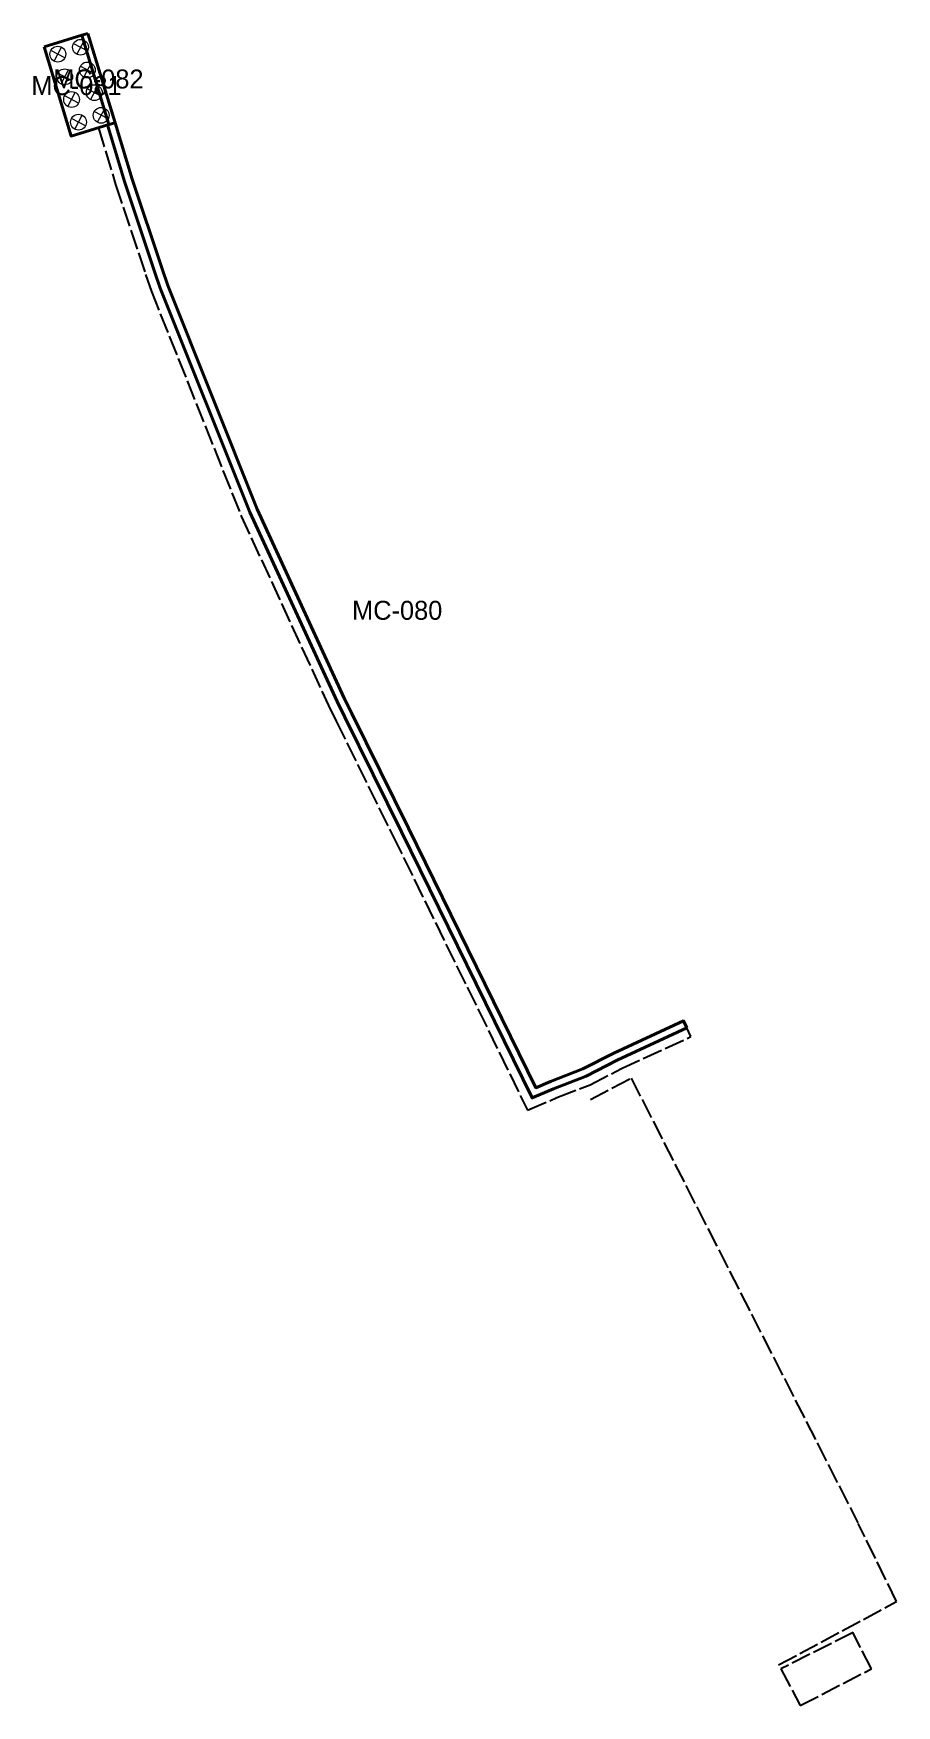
# Model space of a CAD drawing. Header units: metres. Extents: x 105432 to 106168, y 113100 to 118100.
# Drawn here: x 105701.4 to 105756, y 117994 to 118099.8 of the extents above; entities that cross this region are included whole.
import ezdxf
from ezdxf.enums import TextEntityAlignment as Align

# ---------------------------------------------------------------- set-up
doc = ezdxf.new("R2010")
doc.units = ezdxf.units.M
doc.linetypes.add('DASHED', pattern=[1.524, 1.27, -0.254])
for name, color, linetype, lineweight in [('45-COD-ESTRUCTURAS', 8, 'CONTINUOUS', 5), ('50-EST-MURO-CONTENCION', 34, 'CONTINUOUS', 40), ('50-EST-MURO-EJE', 32, 'DASHED', 25), ('50-EST-PILOTE', 33, 'CONTINUOUS', 18)]:
    doc.layers.add(name, color=color, linetype=linetype, lineweight=lineweight)

msp = doc.modelspace()

# ---------------------------------------------------------------- texts
at = {"layer": '45-COD-ESTRUCTURAS'}
for s, p in [('MC-081', (105704.165, 118096.49375)), ('MC-082', (105705.55265, 118096.91545)), ('MC-080', (105724.45085, 118063.29855))]:
    msp.add_text(s, height=1.2, dxfattribs=at).set_placement(p, align=Align.MIDDLE_CENTER)

# ---------------------------------------------------------------- blocks, each defined once
blk = doc.blocks.new('PILOTE')
for p, q in [((-0.35, -0.35), (0.35, 0.35)), ((-0.35, 0.35), (0.35, -0.35))]:
    blk.add_line(p, q)
blk.add_circle((0, 0), 0.5)

# ---------------------------------------------------------------- linework, layer by layer
at = {"layer": '50-EST-MURO-CONTENCION'}
for points in [[(105702.1119, 118098.9535), (105703.8261, 118093.3076), (105706.2181, 118094.0345), (105704.5034, 118099.6799), (105702.1119, 118098.9535)], [(105704.8869, 118099.7964), (105706.602, 118094.1505), (105706.602, 118094.1505), (105706.2181, 118094.0345), (105704.5033, 118099.6799), (105704.8869, 118099.7964)], [(105742.7782, 118036.8743), (105738.3709, 118034.8393), (105736.4052, 118033.8315), (105734.3307, 118033.0245), (105732.9855, 118032.4466), (105724.7168, 118049.2891), (105721.1344, 118056.5422), (105720.6459, 118057.5313), (105715.1346, 118069.5027), (105709.4648, 118083.6748), (105709.1095, 118084.739), (105707.2098, 118090.4292), (105706.1235, 118094.0052), (105706.602, 118094.1505), (105707.6862, 118090.5811), (105709.5837, 118084.8974), (105709.9344, 118083.847), (105715.5941, 118069.7002), (105721.0972, 118057.7466), (105721.5827, 118056.7636), (105725.1654, 118049.51), (105733.2249, 118033.0936), (105734.1413, 118033.4873), (105736.1999, 118034.2881), (105738.152, 118035.289), (105742.5668, 118037.3211), (105742.7782, 118036.8743)]]:
    msp.add_lwpolyline(points, close=True, dxfattribs=at)
at = {"layer": '50-EST-MURO-EJE'}
for points in [[(105743.0349, 118036.332), (105742.7782, 118036.8743), (105738.3709, 118034.8393), (105736.4052, 118033.8315), (105734.3307, 118033.0245), (105732.9855, 118032.4466), (105724.7168, 118049.2891), (105721.1344, 118056.5422), (105720.6459, 118057.5313), (105715.1346, 118069.5027), (105709.4648, 118083.6748), (105709.1095, 118084.739), (105707.2098, 118090.4292), (105706.1234, 118094.0057), (105705.5493, 118093.8313), (105706.6381, 118090.247), (105708.5403, 118084.549), (105708.9012, 118083.4682), (105714.5832, 118069.2656), (105720.1043, 118057.2729), (105720.5965, 118056.2765), (105724.1785, 118049.0241), (105732.6983, 118031.6701), (105734.558, 118032.4691), (105736.6515, 118033.2835), (105738.6336, 118034.2998), (105743.0349, 118036.332)], [(105736.6808, 118032.3522), (105739.2471, 118033.6963), (105753.5875, 118005.574)], [(105748.58, 117996.571), (105756.0365, 118000.5816), (105753.6167, 118005.5165)], [(105753.2825, 117998.6231), (105748.7121, 117996.321), (105749.946, 117994.0042), (105754.4512, 117996.3294), (105753.2708, 117998.6171)]]:
    msp.add_lwpolyline(points, dxfattribs=at)

# ---------------------------------------------------------------- block references
at = {"layer": '50-EST-PILOTE'}
for p, rotation in [((105702.983, 118098.4865), 106.9), ((105704.4183, 118098.9225), 286.9), ((105704.8542, 118097.4872), 286.9), ((105703.419, 118097.0513), 106.9), ((105703.8549, 118095.616), 106.9), ((105705.2902, 118096.052), 286.9), ((105704.2909, 118094.1808), 106.9), ((105705.7261, 118094.6167), 106.9)]:
    msp.add_blockref('PILOTE', p, dxfattribs=dict(at, rotation=rotation))

msp.set_redraw_order([(e.dxf.handle, doc.entitydb.next_handle()) for e in msp.query("TEXT MTEXT ATTDEF DIMENSION ARC_DIMENSION")])  # texts and dimensions are drawn at this point

doc.saveas('drawing.dxf')
